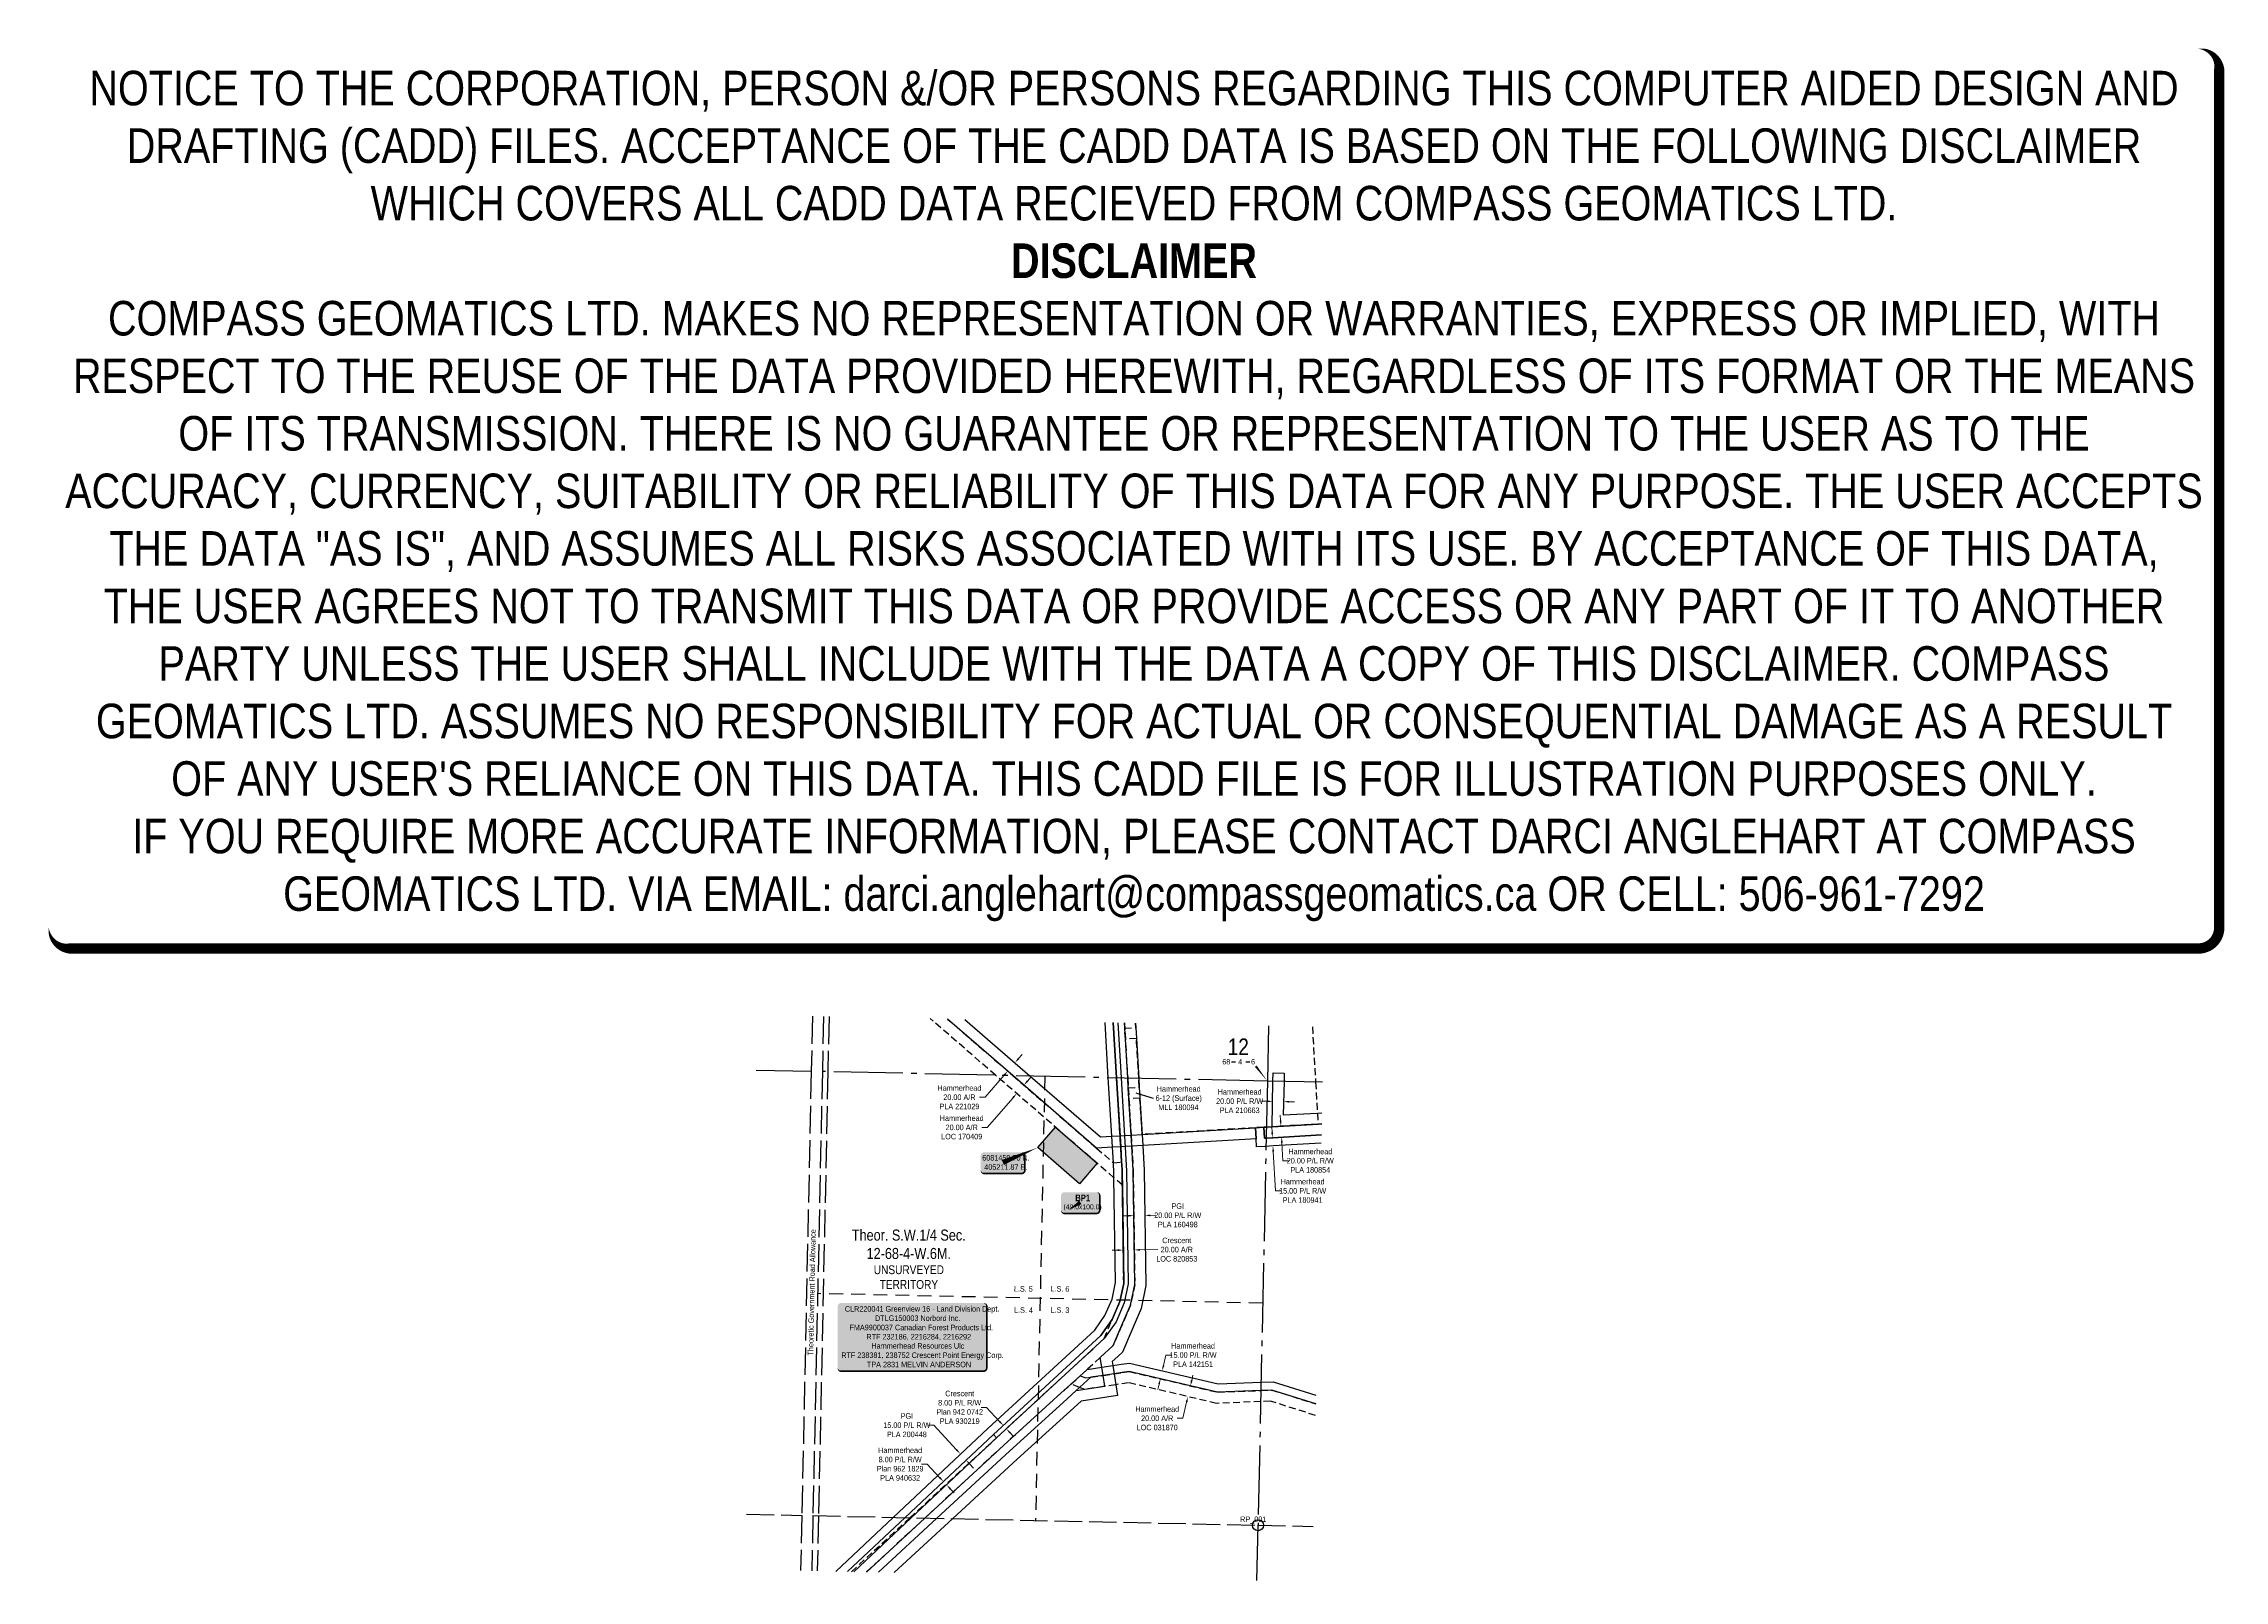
# Model space of a CAD drawing. Extents: x 403412 to 407360, y 6080676 to 6083459.
import ezdxf
from ezdxf.enums import TextEntityAlignment as Align

# ---------------------------------------------------------------- set-up
doc = ezdxf.new("R2010")
doc.units = 0
doc.header["$LTSCALE"] = 5
doc.header["$PDSIZE"] = 0.5
for name, pattern in [('foc-ACCESSROAD', [3.75, 2.5, -1.25]), ('foc-LSD', [8, 5, -3]), ('foc-QUARTERLINE', [33, 25, -3, 2, -3]), ('foc-UNSURVEYED', [12.5, 10, -2.5])]:
    doc.linetypes.add(name, pattern=pattern)
doc.layers.get('Defpoints').update_dxf_attribs({"color": 9})
for name, color, linetype in [('10', 1, 'Continuous'), ('35', 37, 'Continuous'), ('9', 3, 'Continuous'), ('C-AR', 13, 'foc-ACCESSROAD'), ('C-RW', 13, 'Continuous'), ('C-SYMBOL', 7, 'Continuous'), ('DETAIL-T', 7, 'Continuous'), ('F-AR', 190, 'foc-ACCESSROAD'), ('F-RW', 190, 'Continuous'), ('F-WS', 190, 'foc-ACCESSROAD'), ('L-QSEC', 8, 'foc-QUARTERLINE'), ('L-ROAD-T', 7, 'Continuous'), ('L-SECLBL', 7, 'Continuous'), ('L-SECTION-LSD', 7, 'foc-LSD'), ('L-UNS-T', 3, 'Continuous'), ('L-USEC', 7, 'foc-UNSURVEYED'), ('P-TEMP-BLOCKS', 250, 'Continuous'), ('P-TEMP-H', 41, 'Continuous'), ('P-TEMP_WORKSPACE', 46, 'Continuous')]:
    doc.layers.add(name, color=color, linetype=linetype)
for name, color, linetype, lineweight in [('C-AR-T', 13, 'Continuous', 9), ('C-RW-T', 13, 'Continuous', 9), ('F-AR-T', 190, 'Continuous', 9), ('F-RW-T', 190, 'Continuous', 9), ('F-WS-T', 190, 'Continuous', 9)]:
    doc.layers.add(name, color=color, linetype=linetype, lineweight=lineweight)
doc.layers.add('DISCLAIMER', color=7, linetype='Continuous', plot=False)
doc.styles.add('100L', font='ARIALN.TTF', dxfattribs={"height": 11})
doc.styles.add('175L', font='ARIALN.TTF', dxfattribs={"height": 20})
doc.styles.add('80', font='ARIALN.TTF', dxfattribs={"height": 10})
doc.styles.add('80CG', font='ARIALN.TTF', dxfattribs={"height": 10})
doc.styles.add('80L', font='ARIALN.TTF', dxfattribs={"height": 10})
doc.styles.add('BOLD', font='ARIALNB.TTF')
doc.styles.add('SIMPLEX', font='ARIALN.TTF')
doc.dimstyles.new('Compass 5 000', dxfattribs={"dimscale": 5, "dimtxt": 9, "dimasz": 2, "dimexe": 0.2, "dimexo": 0.0625, "dimgap": 0.5, "dimtad": 0, "dimtih": 1, "dimtoh": 1, "dimzin": 0, "dimdsep": 46, "dimtxsty": '80CG', "dimcen": 0.1, "dimse1": 1, "dimse2": 1, "dimclrd": 256, "dimclrt": 256, "dimaunit": 1, "dimadec": 4, "dimazin": 0, "dimtfac": 0.06, "dimtofl": 0, "dimtmove": 0, "dimatfit": 1, "dimfxl": 0.2, "dimtolj": 1, "dimtzin": 0, "dimlwd": -1, "dimarcsym": 0})

# ---------------------------------------------------------------- blocks, each defined once
blk = doc.blocks.new('L-SECLBL')
at = {"layer": '9', "color": 7}
for p, q in [((-5.082139060913505, -27.83004804289613), (-12.28857354467345, -27.83004804289613)), ((20.70431141927111, -27.83004804289613), (13.49787693551116, -27.83004804289613))]:
    blk.add_line(p, q, dxfattribs=at)
at = {"layer": '10', "color": 2, "style": 'SIMPLEX'}
blk.add_attdef('SEC', text='', height=30, dxfattribs=at).set_placement((0, 0), align=Align.MIDDLE)
at = {"layer": '10', "color": 5, "style": '80L'}
blk.add_attdef('TWP', text='', height=9.5, dxfattribs=at).set_placement((-14.43410290347765, -27.36845155570791), align=Align.MIDDLE_RIGHT)
blk.add_attdef('RGE', text='', height=9.5, dxfattribs=at).set_placement((3.622123863462547, -27.36845155570791), align=Align.MIDDLE_CENTER)
blk.add_attdef('MER', text='', height=9.5, dxfattribs=at).set_placement((23.16775162027989, -27.36845155570791), align=Align.MIDDLE_LEFT)
blk = doc.blocks.new('*U419')
h = blk.add_hatch(color=255)
edge = h.paths.add_edge_path()
edge.add_line((-129, -62.5), (129, -62.5))
edge.add_arc((129, -56.5), 6, 270, 360)
edge.add_line((135, -56.5), (135, 55))
edge.add_arc((129, 55), 6, 0, 90)
edge.add_line((129, 61), (-129, 61))
edge.add_arc((-129, 55), 6, 90, 180)
edge.add_line((-135, 55), (-135, -56.5))
edge.add_arc((-129, -56.5), 6, 180, 270)
at = {"color": 44, "flags": 128}
blk.add_lwpolyline([(-129, -62.5, 3, 3, 0), (129, -62.5, 3, 3, 0.414213562373095), (135, -56.5, 3, 3, 0), (135, 55, 3, 0, 0.414213562373095), (129, 61, 0, 0, 0), (-129, 61, 0, 0, 0.414213562373095), (-135, 55, 0, 0, 0), (-135, -56.5, 0, 3, 0.414213562373095)], format="xyseb", close=True, dxfattribs=at)
at = {"color": 44, "style": '80'}
blk.add_attdef('ENTER_TEXT_001', (-35.98567530695772, -4.996589358799454), '', height=10, dxfattribs=at)
blk = doc.blocks.new('*D420')
at = {"layer": 'Defpoints', "color": 0, "transparency": 16777216}
for p in [(405491.2335192653, 6081027.488871176), (405483.6843855345, 6081008.717402964), (405486.6611489438, 6081008.018353018)]:
    blk.add_point(p, dxfattribs=at)
at = {"layer": 'F-AR-T', "transparency": 16777216}
for p, q in [((405490.5429191621, 6081037.923087136), (405492.8290824682, 6081047.658253151)), ((405481.3982222284, 6080998.982236949), (405474.471607034, 6080969.486641134)), ((405474.471607034, 6080969.486641134), (405464.4716070341, 6080969.486641135))]:
    blk.add_line(p, q, dxfattribs=at)
for points in [[(405488.9203914929, 6081038.304114353), (405492.1654468311, 6081037.542059918), (405488.256755856, 6081028.187921122)], [(405479.7756945592, 6080999.363264166), (405483.0207498975, 6080998.601209731), (405483.6843855345, 6081008.717402964)]]:
    blk.add_solid(points, dxfattribs=at)
at = {"layer": 'F-AR-T', "transparency": 16777216, "insert": (405428.1346356836, 6080969.486641133), "char_height": 10, "attachment_point": 5, "style": '80CG'}
blk.add_mtext('\\A1;Hammerhead\\P20.00 A/R\\PLOC 031870', dxfattribs=at)
blk = doc.blocks.new('*D421')
at = {"layer": 'Defpoints', "color": 0, "transparency": 16777216}
for p in [(405173.6935072229, 6081557.620781346), (405187.13691231, 6081545.966592046), (405200.2322718916, 6081561.07242387)]:
    blk.add_point(p, dxfattribs=at)
at = {"layer": 'F-AR-T', "transparency": 16777216}
for p, q in [((405193.3392115091, 6081580.282603128), (405199.8895562137, 6081587.838593086)), ((405167.1431625183, 6081550.064791388), (405120.5067995531, 6081496.268555289)), ((405120.5067995531, 6081496.268555289), (405110.5067995531, 6081496.268555289))]:
    blk.add_line(p, q, dxfattribs=at)
for points in [[(405192.0798798497, 6081581.374327246), (405194.598543169, 6081579.190879012), (405186.7888668044, 6081572.72661317)], [(405165.8838308589, 6081551.156515505), (405168.4024941782, 6081548.973067271), (405173.6935072229, 6081557.620781346)]]:
    blk.add_solid(points, dxfattribs=at)
at = {"layer": 'F-AR-T', "transparency": 16777216, "insert": (405074.1698282026, 6081496.26855529), "char_height": 10, "attachment_point": 5, "style": '80CG'}
blk.add_mtext('\\A1;Hammerhead\\P20.00 A/R\\PLOC 170409', dxfattribs=at)
blk = doc.blocks.new('*D422')
at = {"layer": 'C-AR-T', "transparency": 16777216}
for p, q in [((405356.684809745, 6081273.924725789), (405346.6858510927, 6081273.780414075)), ((405396.6788042444, 6081274.501946087), (405429.2710348879, 6081274.972339138))]:
    blk.add_line(p, q, dxfattribs=at)
for points in [[(405356.6607577926, 6081275.591218897), (405356.7088616973, 6081272.258232679), (405366.6837683973, 6081274.069037503)], [(405396.654752292, 6081276.168439195), (405396.7028561967, 6081272.835452978), (405386.6798455922, 6081274.357634373)]]:
    blk.add_solid(points, dxfattribs=at)
at = {"layer": 'Defpoints', "color": 0, "transparency": 16777216}
for p in [(405366.6320633803, 6081277.651534804), (405386.6281405753, 6081277.940131675), (405386.6798455922, 6081274.357634373)]:
    blk.add_point(p, dxfattribs=at)
at = {"layer": 'C-AR-T', "transparency": 16777216, "insert": (405463.5718534418, 6081274.972339138), "char_height": 10, "attachment_point": 5, "style": '80CG'}
blk.add_mtext('\\A1;Crescent\\P20.00 A/R\\PLOC 820853', dxfattribs=at)
blk = doc.blocks.new('*D423')
at = {"layer": 'Defpoints', "color": 0, "transparency": 16777216}
for p in [(405437.245721785, 6081055.573426976), (405445.0424643293, 6081038.336231222), (405448.4713287441, 6081052.937232055)]:
    blk.add_point(p, dxfattribs=at)
at = {"layer": 'F-RW-T', "transparency": 16777216}
for p, q in [((405439.5319040437, 6081065.30858854), (405443.9218646233, 6081084.002188031)), ((405443.9218646233, 6081084.002188031), (405453.9218646234, 6081084.00218803)), ((405431.5306751117, 6081031.237264579), (405429.2444928532, 6081021.502103016))]:
    blk.add_line(p, q, dxfattribs=at)
for points in [[(405437.9093771165, 6081065.689618916), (405441.1544309711, 6081064.927558163), (405437.245721785, 6081055.573426976)], [(405429.9081481844, 6081031.618294955), (405433.1532020391, 6081030.856234202), (405433.8168573704, 6081040.972426143)]]:
    blk.add_solid(points, dxfattribs=at)
at = {"layer": 'F-RW-T', "transparency": 16777216, "insert": (405493.0078127827, 6081084.002188031), "char_height": 10, "attachment_point": 5, "style": '80CG'}
blk.add_mtext('\\A1;Hammerhead\\P15.00 P/L R/W\\PPLA 142151', dxfattribs=at)
blk = doc.blocks.new('*D424')
at = {"layer": 'Defpoints', "color": 0, "transparency": 16777216}
for p in [(405385.8844918346, 6081329.465491724), (405405.7791740518, 6081336.767472866), (405405.8804055576, 6081329.754114724)]:
    blk.add_point(p, dxfattribs=at)
at = {"layer": 'F-RW-T', "transparency": 16777216}
for p, q in [((405375.784301882, 6081336.334523912), (405365.7853434353, 6081336.190197955)), ((405415.7781324984, 6081336.911798823), (405425.7770909451, 6081337.056124779))]:
    blk.add_line(p, q, dxfattribs=at)
for points in [[(405375.7602475559, 6081338.001016987), (405375.808356208, 6081334.668030837), (405385.7832603286, 6081336.478849867)], [(405415.7540781724, 6081338.578291898), (405415.8021868245, 6081335.245305748), (405405.7791740518, 6081336.767472866)]]:
    blk.add_solid(points, dxfattribs=at)
at = {"layer": 'F-RW-T', "transparency": 16777216, "insert": (405465.3166543831, 6081337.056124779), "char_height": 10, "attachment_point": 5, "style": '80CG'}
blk.add_mtext('\\A1;PGI\\P20.00 P/L R/W\\PPLA 160498', dxfattribs=at)
blk = doc.blocks.new('*D425')
at = {"layer": 'Defpoints', "color": 0, "transparency": 16777216}
for p in [(405637.6326003633, 6081462.583797421), (405652.1706178671, 6081478.45184491), (405653.0416790377, 6081463.480315736)]:
    blk.add_point(p, dxfattribs=at)
at = {"layer": 'F-RW-T', "transparency": 16777216}
for p, q in [((405636.1807096726, 6081487.538444197), (405635.5998801526, 6081497.5215618)), ((405638.2134298834, 6081452.600679819), (405642.3574920797, 6081381.373824386)), ((405642.3574920797, 6081381.373824386), (405652.3574920798, 6081381.373824387))]:
    blk.add_line(p, q, dxfattribs=at)
for points in [[(405637.8445626064, 6081487.635249117), (405634.5168567389, 6081487.441639277), (405636.7615391928, 6081477.555326596)], [(405639.8772828172, 6081452.697484739), (405636.5495769497, 6081452.503874899), (405637.6326003633, 6081462.583797421)]]:
    blk.add_solid(points, dxfattribs=at)
at = {"layer": 'F-RW-T', "transparency": 16777216, "insert": (405691.4434402372, 6081381.373824387), "char_height": 10, "attachment_point": 5, "style": '80CG'}
blk.add_mtext('\\A1;Hammerhead\\P15.00 P/L R/W\\PPLA 180941', dxfattribs=at)
blk = doc.blocks.new('*D426')
at = {"layer": 'Defpoints', "color": 0, "transparency": 16777216}
for p in [(405653.2789479224, 6081478.516397011), (405666.1072321255, 6081499.293985002), (405667.2699140917, 6081479.331268267)]:
    blk.add_point(p, dxfattribs=at)
at = {"layer": 'F-RW-T', "transparency": 16777216}
for p, q in [((405651.534824585, 6081508.462195731), (405650.9533832137, 6081518.445277717)), ((405653.8603892936, 6081468.533315025), (405655.7583051579, 6081435.946969071)), ((405655.7583051579, 6081435.946969071), (405665.7583051579, 6081435.946969072))]:
    blk.add_line(p, q, dxfattribs=at)
for points in [[(405653.1986715825, 6081508.559102627), (405649.8709775874, 6081508.365288836), (405652.1162659562, 6081498.479113746)], [(405655.5242362911, 6081468.630221921), (405652.196542296, 6081468.43640813), (405653.2789479224, 6081478.516397011)]]:
    blk.add_solid(points, dxfattribs=at)
at = {"layer": 'F-RW-T', "transparency": 16777216, "insert": (405705.2978685957, 6081435.946969071), "char_height": 10, "attachment_point": 5, "style": '80CG'}
blk.add_mtext('\\A1;Hammerhead\\P20.00 P/L R/W\\PPLA 180854', dxfattribs=at)
blk = doc.blocks.new('*D427')
at = {"layer": 'Defpoints', "color": 0, "transparency": 16777216}
for p in [(405140.0409273123, 6080968.245838385), (405150.2028251928, 6080957.21439329), (405071.6365469536, 6080905.233393343)]:
    blk.add_point(p, dxfattribs=at)
at = {"layer": 'F-RW-T', "transparency": 16777216}
for p, q in [((405023.9527257564, 6080956.997489149), (405013.952725756, 6080956.997489149)), ((405064.8613001616, 6080912.588393744), (405023.9527257564, 6080956.997489149)), ((405088.5736916261, 6080886.846947846), (405095.3489384181, 6080879.491947444))]:
    blk.add_line(p, q, dxfattribs=at)
for points in [[(405066.0871335617, 6080913.717601543), (405063.635466761, 6080911.459185945), (405071.6365469536, 6080905.233393343)], [(405089.7995250262, 6080887.976155644), (405087.3478582255, 6080885.717740047), (405081.7984448341, 6080894.201948248)]]:
    blk.add_solid(points, dxfattribs=at)
at = {"layer": 'F-RW-T', "transparency": 16777216, "insert": (404974.8667775975, 6080956.997489147), "char_height": 10, "attachment_point": 5, "style": '80CG'}
blk.add_mtext('\\A1;PGI\\P15.00 P/L R/W\\PPLA 200448', dxfattribs=at)
blk = doc.blocks.new('*D428')
at = {"layer": 'Defpoints', "color": 0, "transparency": 16777216}
for p in [(405157.4414095031, 6081598.166946391), (405174.3106554481, 6081583.543342453), (405187.4078435004, 6081598.65177177)]:
    blk.add_point(p, dxfattribs=at)
at = {"layer": 'F-RW-T', "transparency": 16777216}
for p, q in [((405177.0888213874, 6081620.831470449), (405183.6390452194, 6081628.387565192)), ((405150.8911856711, 6081590.610851649), (405116.3882464762, 6081550.809543462)), ((405116.3882464762, 6081550.809543462), (405106.3882464757, 6081550.809543462))]:
    blk.add_line(p, q, dxfattribs=at)
for points in [[(405175.8294722638, 6081621.923174421), (405178.3481705105, 6081619.739766477), (405170.5385975554, 6081613.275375707)], [(405149.6318365475, 6081591.702555621), (405152.1505347942, 6081589.519147677), (405157.4414095031, 6081598.166946391)]]:
    blk.add_solid(points, dxfattribs=at)
at = {"layer": 'F-RW-T', "transparency": 16777216, "insert": (405070.0512751248, 6081550.809543462), "char_height": 10, "attachment_point": 5, "style": '80CG'}
blk.add_mtext('\\A1;Hammerhead\\P20.00 A/R\\PPLA 221029', dxfattribs=at)
blk = doc.blocks.new('*D429')
at = {"layer": 'C-RW-T', "transparency": 16777216}
for p, q in [((405119.2131021069, 6080989.309737865), (405109.2131021074, 6080989.309737865)), ((405142.657104732, 6080963.859652009), (405119.2131021069, 6080989.309737865)), ((405161.6255984688, 6080943.268040504), (405168.4008460296, 6080935.91304081))]:
    blk.add_line(p, q, dxfattribs=at)
for points in [[(405143.8829380143, 6080964.988859935), (405141.4312714492, 6080962.730444081), (405149.4323522928, 6080956.504652315)], [(405162.8514317512, 6080944.39724843), (405160.399765186, 6080942.138832577), (405154.850350908, 6080950.623040197)]]:
    blk.add_solid(points, dxfattribs=at)
at = {"layer": 'Defpoints', "color": 0, "transparency": 16777216}
for p in [(405190.5028430941, 6080994.337793609), (405195.9208417092, 6080988.456181492), (405149.4323522928, 6080956.504652315)]:
    blk.add_point(p, dxfattribs=at)
at = {"layer": 'C-RW-T', "transparency": 16777216, "insert": (405070.5091457618, 6080989.309737865), "char_height": 10, "attachment_point": 5, "style": '80CG'}
blk.add_mtext('\\A1;Crescent\\P8.00 P/L R/W\\PPlan 942 0742\\PPLA 930219', dxfattribs=at)
blk = doc.blocks.new('*D430')
at = {"layer": 'Defpoints', "color": 0, "transparency": 16777216}
for p in [(405068.4397063609, 6080880.718375099), (405073.9161590524, 6080874.890896318), (405041.1033962308, 6080855.028704691)]:
    blk.add_point(p, dxfattribs=at)
at = {"layer": 'F-RW-T', "transparency": 16777216}
for p, q in [((405011.4913608753, 6080886.538792957), (405001.4913608758, 6080886.538792957)), ((405034.2552105961, 6080862.315840857), (405011.4913608753, 6080886.538792957)), ((405053.428034557, 6080841.914089743), (405060.2762201917, 6080834.626953576))]:
    blk.add_line(p, q, dxfattribs=at)
for points in [[(405035.4697332908, 6080863.45720513), (405033.0406879014, 6080861.174476584), (405041.1033962308, 6080855.028704691)], [(405054.6425572517, 6080843.055454016), (405052.2135118623, 6080840.77272547), (405046.5798489223, 6080849.20122591)]]:
    blk.add_solid(points, dxfattribs=at)
at = {"layer": 'F-RW-T', "transparency": 16777216, "insert": (404962.7430661954, 6080886.538792956), "char_height": 10, "attachment_point": 5, "style": '80CG'}
blk.add_mtext('\\A1;Hammerhead\\P8.00 P/L R/W\\PPlan 962 1829\\PPLA 940632', dxfattribs=at)
blk = doc.blocks.new('*D431')
at = {"layer": 'Defpoints', "color": 0, "transparency": 16777216}
for p in [(405637.1768632625, 6081552.82361631), (405656.9600249594, 6081542.925892259), (405657.1637975916, 6081552.39343165)]:
    blk.add_point(p, dxfattribs=at)
at = {"layer": 'F-RW-T', "transparency": 16777216}
for p, q in [((405626.9754060868, 6081543.571260021), (405616.9777215432, 6081543.786443124)), ((405666.957709503, 6081542.710709156), (405676.9553940465, 6081542.495526055))]:
    blk.add_line(p, q, dxfattribs=at)
for points in [[(405627.0112699371, 6081545.237540779), (405626.9395422364, 6081541.904979263), (405636.9730906303, 6081543.356076919)], [(405666.9935733533, 6081544.376989914), (405666.9218456526, 6081541.044428399), (405656.9600249594, 6081542.925892259)]]:
    blk.add_solid(points, dxfattribs=at)
at = {"layer": 'F-RW-T', "transparency": 16777216, "insert": (405577.4381581052, 6081543.786443124), "char_height": 10, "attachment_point": 5, "style": '80CG'}
blk.add_mtext('\\A1;Hammerhead\\P20.00 P/L R/W\\PPLA 210663', dxfattribs=at)
blk = doc.blocks.new('*U439')
h = blk.add_hatch(color=191)
edge = h.paths.add_edge_path()
edge.add_line((-28.99999999999999, -20), (28.99999999999999, -20))
edge.add_arc((28.99999999999999, -14), 6, 270, 360)
edge.add_line((34.99999999999999, -14), (34.99999999999999, 12.5))
edge.add_arc((28.99999999999999, 12.5), 6, 0, 90)
edge.add_line((28.99999999999999, 18.5), (-28.99999999999999, 18.5))
edge.add_arc((-28.99999999999999, 12.5), 6, 90, 180)
edge.add_line((-34.99999999999999, 12.5), (-34.99999999999999, -14))
edge.add_arc((-28.99999999999999, -14), 6, 180, 270)
at = {"color": 250, "flags": 128}
blk.add_lwpolyline([(-28.99999999999999, -20, 3, 3, 0), (28.99999999999999, -20, 3, 3, 0.414213562373095), (34.99999999999999, -14, 3, 3, 0), (34.99999999999999, 12.5, 3, 0, 0.414213562373095), (28.99999999999999, 18.5, 0, 0, 0), (-28.99999999999999, 18.5, 0, 0, 0.414213562373095), (-34.99999999999999, 12.5, 0, 0, 0), (-34.99999999999999, -14, 0, 3, 0.414213562373095)], format="xyseb", close=True, dxfattribs=at)
at = {"flags": 128}
blk.add_lwpolyline([(-21.806652812979, -13.72066276322519, 0, 7.5, 0), (-3.398394867633905e-15, 0, 0, 0, 0)], format="xyseb", dxfattribs=at)
at = {"color": 250}
for tag, p, height, style in [('TEMP_AREA_W1_001', (-9.212824010914055, 2.244292974654144), 12, 'BOLD'), ('ENTER_TEXT_001', (-30.65893587994544, -12.47010782646594), 9, '80')]:
    blk.add_attdef(tag, p, '', height=height, dxfattribs=dict(at, style=style))
blk = doc.blocks.new('*U442')
h = blk.add_hatch(color=254)
edge = h.paths.add_edge_path()
edge.add_line((-33.99999999999998, -20), (33.99999999999998, -20))
edge.add_arc((33.99999999999999, -13.99999999999999), 6.000000000000007, 269.9999999999999, 359.9999999999999)
edge.add_line((39.99999999999999, -14), (39.99999999999999, 12.5))
edge.add_arc((33.99999999999999, 12.49999999999999), 6.000000000000007, 6.785183320455494e-14, 90.00000000000007)
edge.add_line((33.99999999999998, 18.5), (-33.99999999999998, 18.5))
edge.add_arc((-33.99999999999999, 12.49999999999999), 6.000000000000007, 89.99999999999993, 179.9999999999999)
edge.add_line((-39.99999999999999, 12.5), (-39.99999999999999, -14))
edge.add_arc((-33.99999999999999, -13.99999999999999), 6.000000000000007, 180, 270.0000000000001)
at = {"color": 1, "flags": 128}
blk.add_lwpolyline([(-33.99999999999998, -20, 3, 3, 0), (33.99999999999998, -20, 3, 3, 0.4142135623730951), (39.99999999999999, -14, 3, 3, 0), (39.99999999999999, 12.5, 3, 0, 0.4142135623730951), (33.99999999999998, 18.5, 0, 0, 0), (-33.99999999999998, 18.5, 0, 0, 0.4142135623730951), (-39.99999999999999, 12.5, 0, 0, 0), (-39.99999999999999, -14, 0, 3, 0.4142135623730951)], format="xyseb", close=True, dxfattribs=at)
blk.add_lwpolyline([(63.2503587129351, 26.92610074709517, 0, 10, 0), (0, 0, 5, 5, 0)], format="xyseb", dxfattribs=at)
at = {"color": 1, "style": '80'}
blk.add_attdef('ENTER_TEXT_001', (-35.98567530695772, -4.996589358799454), '', height=10, dxfattribs=at)
blk = doc.blocks.new('Disclaimer_Legal')
at = {"layer": 'DISCLAIMER', "color": 254, "flags": 128}
blk.add_lwpolyline([(-3612.859355113964, -1104.601793492536, 37.5, 37.5, 0), (4096.10254652852, -1104.601793492536, 37.5, 37.5, 0.414213562373095), (4171.10254652852, -1029.601793492536, 37.5, 37.5, 0), (4171.10254652852, 2078.694150954953, 37.5, 0, 0.414213562373095), (4096.10254652852, 2153.694150954953, 0, 0, 0), (-3612.859355113964, 2153.694150954953, 0, 0, 0.414213562373095), (-3687.859355113964, 2078.694150954953, 0, 0, 0), (-3687.859355113964, -1029.601793492536, 0, 37.5, 0.414213562373095)], format="xyseb", close=True, dxfattribs=at)
at = {"layer": 'DISCLAIMER', "color": 254, "insert": (241.6215957072782, 533.9211787312088), "char_height": 125, "width": 7717.567617301413, "attachment_point": 5, "style": '80'}
blk.add_mtext('NOTICE TO THE CORPORATION, PERSON &/OR PERSONS REGARDING THIS COMPUTER AIDED DESIGN AND DRAFTING (CADD) FILES. ACCEPTANCE OF THE CADD DATA IS BASED ON THE FOLLOWING DISCLAIMER WHICH COVERS ALL CADD DATA RECIEVED FROM COMPASS GEOMATICS LTD.\\P{\\fArial Narrow|b1|i0|c0|p34;DISCLAIMER}\\PCOMPASS GEOMATICS LTD. MAKES NO REPRESENTATION OR WARRANTIES, EXPRESS OR IMPLIED, WITH RESPECT TO THE REUSE OF THE DATA PROVIDED HEREWITH, REGARDLESS OF ITS FORMAT OR THE MEANS OF ITS TRANSMISSION. THERE IS NO GUARANTEE OR REPRESENTATION TO THE USER AS TO THE ACCURACY, CURRENCY, SUITABILITY OR RELIABILITY OF THIS DATA FOR ANY PURPOSE. THE USER ACCEPTS THE DATA "AS IS", AND ASSUMES ALL RISKS ASSOCIATED WITH ITS USE. BY ACCEPTANCE OF THIS DATA, THE USER AGREES NOT TO TRANSMIT THIS DATA OR PROVIDE ACCESS OR ANY PART OF IT TO ANOTHER PARTY UNLESS THE USER SHALL INCLUDE WITH THE DATA A COPY OF THIS DISCLAIMER. COMPASS GEOMATICS LTD. ASSUMES NO RESPONSIBILITY FOR ACTUAL OR CONSEQUENTIAL DAMAGE AS A RESULT OF ANY USER\'S RELIANCE ON THIS DATA. THIS CADD FILE IS FOR ILLUSTRATION PURPOSES ONLY.\\PIF YOU REQUIRE MORE ACCURATE INFORMATION, PLEASE CONTACT DARCI ANGLEHART AT COMPASS GEOMATICS LTD. VIA EMAIL: darci.anglehart@compassgeomatics.ca OR CELL: 506-961-7292', dxfattribs=at)

msp = doc.modelspace()

# ---------------------------------------------------------------- hatches: boundary and pattern name
at = {"layer": 'P-TEMP-H'}
h = msp.add_hatch(color=256, dxfattribs=at)
h.dxf.hatch_style = 1
h.paths.add_polyline_path([(405243.9552842017, 6081496.71031676), (405319.4848087055, 6081431.233202099), (405287.4010225208, 6081394.223735088), (405211.8714980178, 6081459.700849749)])

# ---------------------------------------------------------------- linework, layer by layer
at = {"layer": '35', "color": 3}
msp.add_circle((405610.68, 6080775.938999999), 9.995980000000008, dxfattribs=at)
at = {"layer": 'C-AR'}
for points in [[(404874.6577330991, 6080691.761132506), (404980.3919281084, 6080789.460476202), (405137.2511041533, 6080934.411002893), (405332.3017820741, 6081114.087087428), (405346.6884368979, 6081148.242337739), (405360.6511371592, 6081180.723461916), (405367.5547489331, 6081213.713520159), (405364.983304786, 6081391.807593068), (405364.7260600943, 6081409.669141328), (405364.6146240142, 6081417.455584483), (405363.8913604573, 6081429.646190755), (405363.6773572539, 6081433.249432644), (405362.0137836699, 6081461.263684913), (405360.8284490327, 6081481.226597459), (405354.6124936996, 6081585.918365149), (405348.6676801743, 6081686.046806419)], [(405368.7329736826, 6081685.614988006), (405374.6712560627, 6081585.487287737), (405375.7480673355, 6081567.726206144), (405376.9332136252, 6081547.769706869), (405380.7974700138, 6081482.411972624), (405381.9808559406, 6081462.448308241), (405384.6039255435, 6081418.192380615), (405387.5829215895, 6081211.786001609), (405379.8151138478, 6081174.665889338), (405364.2276000297, 6081138.407256461), (405348.4126098265, 6081101.205952237), (405325.1010778239, 6081079.849296745), (405301.369572017, 6081058.108684637), (405281.3301369627, 6081039.892732844), (405254.5131071127, 6081015.515692557), (405150.6431161013, 6080921.097618981), (405007.5181385308, 6080788.876395522), (404901.7553565445, 6080691.179288538)]]:
    msp.add_lwpolyline(points, dxfattribs=at)
at = {"layer": 'F-AR'}
for points in [[(405048.6289816242, 6081692.503838053), (405166.9131263192, 6081589.956792276), (405318.356261802, 6081458.67281789), (405348.7030604167, 6081432.370478584), (405363.6773572539, 6081433.249432644), (405363.8913604573, 6081429.646190755), (405364.6146240142, 6081417.455584483), (405364.7260600943, 6081409.669141328), (405364.983304786, 6081391.807593068), (405349.7948611873, 6081404.957188914), (405135.6153578496, 6081590.631016335), (405017.3323310343, 6081693.177362715)], [(405714.8336577759, 6080974.723695983), (405633.2017095326, 6081000.487106647), (405615.3775752992, 6080999.779768609), (405535.2721591292, 6080996.602758502), (405376.2807503297, 6081033.93959737), (405352.9638110082, 6081030.411700096), (405333.1970243431, 6081027.421108303), (405296.8030616671, 6081021.914613524), (405287.6993971374, 6081025.413440347), (405272.0275311491, 6081031.436437482), (405281.3301369627, 6081039.892732844), (405288.5722745595, 6081046.475716565), (405299.0231304131, 6081042.554888649), (405308.0509628098, 6081043.913055416), (405330.1371776286, 6081047.236092679), (405349.906435176, 6081050.210899688), (405364.7381285238, 6081052.442336831), (405377.071313698, 6081054.298359487), (405537.1971089556, 6081016.694928342), (405615.7981931649, 6081019.812350363), (405635.8948053966, 6081020.609128449), (405715.2709092288, 6080995.558225081)]]:
    msp.add_lwpolyline(points, dxfattribs=at)
at = {"layer": 'F-RW'}
for points in [[(404923.3577209252, 6080690.715439544), (405029.1190896526, 6080788.411401856), (405160.7762658668, 6080910.039661154), (405264.6014881624, 6081004.41746762), (405281.2637248406, 6081019.563263105), (405333.1970243431, 6081027.421108303), (405330.1371776286, 6081047.236092679), (405327.846379575, 6081062.071094363), (405325.1010778239, 6081079.849296745), (405348.4126098265, 6081101.205952237), (405364.2276000297, 6081138.407256461), (405379.8151138478, 6081174.665889338), (405387.5829215895, 6081211.786001609), (405384.6039255435, 6081418.192380615), (405381.9808559406, 6081462.448308241), (405380.7974700138, 6081482.411972624), (405376.9180148842, 6081547.955424496), (405375.7315274305, 6081567.881119152), (405374.6712560627, 6081585.487287737), (405370.4825105984, 6081656.097268919), (405369.2975789934, 6081676.054571554), (405368.7321725945, 6081685.615005245)], [(405388.7939131228, 6081685.183263293), (405389.2645952164, 6081677.240700452), (405390.4372286446, 6081657.287368639), (405394.7301369723, 6081585.056397502), (405395.6714125833, 6081569.11881681), (405396.8637945154, 6081549.109717285), (405400.7537247502, 6081483.597704809), (405401.9392034379, 6081463.633303617), (405404.5932324759, 6081418.929966003), (405407.6109911148, 6081209.85847483), (405398.9786248232, 6081168.608610095), (405382.6161144592, 6081130.546289731), (405365.1195718851, 6081089.390375966), (405356.5574767173, 6081081.545992145), (405346.4918916788, 6081072.325082158), (405347.6167217349, 6081065.040060364), (405349.906435176, 6081050.210899688), (405352.9638110082, 6081030.411700096), (405356.0157269869, 6081010.647856563), (405290.2379234247, 6081000.695068794), (405174.2873769068, 6080895.295416784), (405057.9146984851, 6080787.792358743), (404952.1535215013, 6080690.09713208)], [(405079.929413392, 6081691.830232018), (405198.2146501845, 6081589.28280717), (405325.2987644558, 6081479.1181283), (405345.8561919451, 6081480.338304927), (405360.8284490327, 6081481.226597459), (405368.8109412433, 6081481.700604392), (405380.7974700138, 6081482.411972624), (405400.7537079015, 6081483.596904312), (405606.0523600488, 6081495.77797087), (405607.234079789, 6081475.828046012), (405401.9393529673, 6081463.640408046), (405381.9809633703, 6081462.453411425), (405369.9953427356, 6081461.752029946), (405362.0138426642, 6081461.266486662), (405347.020187982, 6081460.385045589), (405318.3473107865, 6081458.680914882), (405166.9123184566, 6081589.956809326), (405048.6284638451, 6081692.503849196)], [(405725.915998728, 6081502.784502519), (405719.4271320543, 6081502.408864512), (405635.9874156231, 6081497.536508645), (405637.7580695392, 6081579.838856784), (405638.0808212759, 6081594.83714956), (405658.0683378376, 6081594.406729185), (405657.7452194879, 6081579.407043273), (405656.439787306, 6081518.754979445), (405718.2445794237, 6081522.33934225), (405726.3362462154, 6081522.808812195)], [(405725.4949591467, 6081482.722450477), (405637.1674705512, 6081477.578021516), (405627.1263705499, 6081476.993100407), (405625.3911129833, 6081476.895293752), (405622.2786031209, 6081476.711385338), (405621.0194984179, 6081496.668735377), (405625.8105226526, 6081496.891275665), (405635.9874450351, 6081497.537909516), (405719.4272684901, 6081502.415368574), (405725.9161498182, 6081502.791701791)], [(405725.1792099053, 6081467.6773621), (405638.0525455101, 6081462.608230324), (405625.0756218886, 6081461.853804932), (405623.0940051277, 6081461.738848218), (405608.1254857627, 6081460.867522915), (405607.2369041302, 6081475.825083598), (405606.0526736195, 6081495.773659707), (405621.0198991257, 6081496.665823872), (405622.2238540085, 6081476.710432752), (405625.3911129833, 6081476.895293752), (405627.1264020639, 6081476.994601347), (405637.1674999625, 6081477.579422387), (405725.4949722556, 6081482.723075106)], [(404901.7553565445, 6080691.179288538), (405007.5181385308, 6080788.876395522), (405150.6431161013, 6080921.097618981), (405254.5131071127, 6081015.515692557), (405281.3301369627, 6081039.892732844), (405301.369572017, 6081058.108684637), (405327.846379575, 6081062.071094363), (405347.6167217349, 6081065.040060364), (405363.3150075681, 6081067.398298402), (405377.692085402, 6081069.558861733), (405538.6402970557, 6081031.762165331), (405616.1136240916, 6081034.835211071), (405637.9139004967, 6081035.699634977), (405715.5988103816, 6081011.182338054)], [(405715.2709092288, 6080995.558225081), (405635.8948053966, 6081020.609128449), (405615.7981931649, 6081019.812350363), (405537.1971089556, 6081016.694928342), (405377.071313698, 6081054.298359487), (405364.7381285238, 6081052.442336831), (405349.906435176, 6081050.210899688), (405330.1371776286, 6081047.236092679), (405308.0509628098, 6081043.913055416), (405281.2637248406, 6081019.563263105), (405264.6014881624, 6081004.41746762), (405160.7762658668, 6080910.039661154), (405029.1190896526, 6080788.411401856), (404923.3577209252, 6080690.715439544)], [(404867.5279004272, 6080691.914225271), (404971.53494698, 6080789.651193559), (405131.8043565801, 6080940.266169658), (405137.2511041533, 6080934.411002893), (404982.951901994, 6080789.405667499), (404878.9441742399, 6080691.66909344)]]:
    msp.add_lwpolyline(points, dxfattribs=at)
at = {"layer": 'F-WS'}
msp.add_lwpolyline([(405708.98566207, 6081678.29252466), (405714.9297419105, 6081578.171893029), (405719.426969505, 6081502.420380172), (405635.9872349488, 6081497.527903275), (405625.8105226526, 6081496.891275665), (405621.019869709, 6081496.664422999), (405606.0530911306, 6081495.771548701), (405400.7537247502, 6081483.597704809), (405396.8637945154, 6081549.109717285), (405376.9180148842, 6081547.955424496), (405375.7315274305, 6081567.881119152), (405395.6714125833, 6081569.11881681), (405394.7301369723, 6081585.056397502), (405390.4372286446, 6081657.287368639), (405370.4825105984, 6081656.097268919), (405369.2975789934, 6081676.054571554), (405389.2645952164, 6081677.240700452), (405388.7939131228, 6081685.183263293)], dxfattribs=at)
at = {"layer": 'L-QSEC'}
for p, q in [((405629.6536882745, 6081679.999801314), (405627.55633001, 6081580.064846276)), ((404701.8091715918, 6081600.024316011), (404801.7453838905, 6081597.833301125)), ((405627.5563300099, 6081580.064846277), (404821.8496694037, 6081597.41133251)), ((405627.5563300099, 6081580.064846277), (405610.6799660097, 6080775.939625494)), ((405727.4927158908, 6081577.913262796), (405627.5563300101, 6081580.064846277)), ((405608.5834363341, 6080676.002176986), (405610.6799660097, 6080775.939625494))]:
    msp.add_line(p, q, dxfattribs=at)
at = {"layer": 'L-SECLBL', "flags": 128}
msp.add_lwpolyline([(405627.5563300099, 6081580.064846277, 0, 3.998392000000003, 0), (405606.5737545885, 6081607.035097722, 3.998392000000003, 3.998392000000003, 0)], format="xyseb", dxfattribs=at)
at = {"layer": 'L-SECTION-LSD'}
msp.add_line((405619.1181084257, 6081178.00034978), (404813.3401450697, 6081195.323524244), dxfattribs=at)
at = {"layer": 'L-USEC'}
for p, q in [((404803.8609961401, 6081697.771407316), (404801.7453838905, 6081597.833301125)), ((404823.9650554799, 6081697.338754633), (404821.8495927307, 6081597.407710602)), ((404834.0218821098, 6081697.122325058), (404831.9064941464, 6081597.194813797)), ((404801.7453838905, 6081597.833301125), (404784.7266701089, 6080793.673506479)), ((404821.8495952302, 6081597.407828695), (404804.8308814484, 6080793.248034057)), ((404831.9064978965, 6081597.194990962), (404814.8877841146, 6080793.035196324)), ((404684.7901554771, 6080795.864554584), (404784.7266701089, 6080793.673506479)), ((404784.7266701089, 6080793.673506479), (404782.6118792661, 6080693.737553977)), ((404804.8308822509, 6080793.248071961), (404802.7159592949, 6080693.305876355)), ((404804.830750706, 6080793.241855716), (405610.6799660097, 6080775.939625494)), ((404814.8877853182, 6080793.035253191), (404812.7727962743, 6080693.089934537)), ((405610.6799660097, 6080775.939625494), (405710.6167641751, 6080773.793563493))]:
    msp.add_line(p, q, dxfattribs=at)
at = {"layer": 'P-TEMP_WORKSPACE'}
msp.add_lwpolyline([(405243.9552842017, 6081496.71031676), (405319.4848087055, 6081431.233202099), (405287.4010225208, 6081394.223735088), (405211.8714980178, 6081459.700849749)], close=True, dxfattribs=at)

# ---------------------------------------------------------------- block references
at = {"xscale": 0.5, "yscale": 0.5, "zscale": 0.5}
msp.add_blockref('Disclaimer_Legal', (405265.2934226354, 6082372.547581113), dxfattribs=at)
at = {"layer": 'DETAIL-T'}
ref = msp.add_blockref('*U442', (405148.6465659491, 6081432.785573295), dxfattribs=dict(at, xscale=0.999598, yscale=0.999598, zscale=0.999598))
ref.add_attrib('ENTER_TEXT_001', '6081459.70 N.', (405111.3661971564, 6081436.202798381), dxfattribs={"layer": '0', "color": 1, "height": 9.995980000000001, "style": '80'})
ref.add_attrib('ENTER_TEXT_002', '405211.87 E.', (405115.0038883775, 6081419.501920474), dxfattribs={"layer": '0', "color": 1, "height": 9.995980000000001, "style": '80'})
at = {"layer": 'L-SECLBL', "xscale": 0.999598, "yscale": 0.999598, "zscale": 0.999598}
msp.add_blockref('L-SECLBL', (405574.8858306461, 6081642.509332499), dxfattribs=at).add_auto_attribs({'SEC': '12', 'TWP': '68', 'RGE': '4', 'MER': '6'})
at = {"layer": 'L-SECLBL'}
ref = msp.add_blockref('*U419', (404984.6146820564, 6081117.284596302), dxfattribs=dict(at, xscale=0.999598, yscale=0.999598, zscale=0.999598))
ref.add_attrib('ENTER_TEXT_001', 'CLR220041 Greenview 16 - Land Division Dept.', (404862.6207692528, 6081162.638116744), dxfattribs={"layer": '0', "color": 44, "height": 9.995980000000005, "style": '80'})
ref.add_attrib('ENTER_TEXT_002', 'DTLG150003 Norbord Inc.', (404917.2031839186, 6081145.800868032), dxfattribs={"layer": '0', "color": 44, "height": 9.995980000000005, "style": '80'})
ref.add_attrib('ENTER_TEXT_003', 'FMA9900037 Canadian Forest Products Ltd.', (404870.9939366744, 6081128.963619319), dxfattribs={"layer": '0', "color": 44, "height": 9.995980000000005, "style": '80'})
ref.add_attrib('ENTER_TEXT_004', 'RTF 232186, 2216284, 2216292', (404901.7046419404, 6081112.262741411), dxfattribs={"layer": '0', "color": 44, "height": 9.995980000000005, "style": '80'})
ref.add_attrib('ENTER_TEXT_005', 'Hammerhead Resources Ulc', (404910.7289799554, 6081095.602774745), dxfattribs={"layer": '0', "color": 44, "height": 9.995980000000005, "style": '80'})
ref.add_attrib('ENTER_TEXT_006', 'RTF 238381, 238752 Crescent Point Energy Corp.', (404856.0817891574, 6081078.765526032), dxfattribs={"layer": '0', "color": 44, "height": 9.995980000000005, "style": '80'})
ref.add_attrib('ENTER_TEXT_007', 'TPA 2831 MELVIN ANDERSON', (404902.5467316607, 6081061.928277319), dxfattribs={"layer": '0', "color": 44, "height": 9.995980000000005, "style": '80'})
at = {"layer": 'P-TEMP-BLOCKS', "xscale": 0.999598, "yscale": 0.999598, "zscale": 0.999598}
msp.add_blockref('*U439', (405289.0725568723, 6081360.425055337), dxfattribs=at).add_auto_attribs({'TEMP_AREA_W1_001': 'BP1', 'ENTER_TEXT_001': '(49.0x100.0)'})

# ---------------------------------------------------------------- texts
at = {"layer": '35', "color": 3, "style": '80'}
msp.add_attdef('RP_001', (405578.3321153998, 6080781.691056298), 'RP', height=9.995980000000008, dxfattribs=at)
at = {"layer": 'C-SYMBOL', "color": 3, "insert": (404978.3245114332, 6081311.271468448), "char_height": 19.99196000000001, "width": 207.4646796977924, "attachment_point": 2, "style": '175L'}
msp.add_mtext('Theor. S.W.1/4 Sec. 12-68-4-W.6M.', dxfattribs=at)
at = {"layer": 'F-WS-T', "insert": (405424.9008813045, 6081570.926848438), "char_height": 9.995980000000005, "attachment_point": 1, "style": '80L'}
msp.add_mtext_dynamic_manual_height_columns('\\pi2.47397;Hammerhead\\P\\pi0.25454;6-12 (Surface)\\P\\pi5.1707;MLL 180094', width=72.59467969085952, gutter_width=49.97990000000002, heights=[0], dxfattribs=at)
at = {"layer": 'L-ROAD-T', "style": '80L'}
msp.add_text('Theoretic Government Road Allowance', height=9.995980000000007, rotation=88.7876104496474, dxfattribs=at).set_placement((404802.6364896823, 6081197.573745904), align=Align.MIDDLE_CENTER)
at = {"layer": 'L-UNS-T', "color": 3, "insert": (404978.4873794595, 6081225.109574992), "char_height": 15.99356800000001, "attachment_point": 5, "style": '80L'}
msp.add_mtext_dynamic_manual_height_columns('UNSURVEYED TERRITORY', width=126.3629333771351, gutter_width=47.48090500000003, heights=[0], dxfattribs=at)

# ---------------------------------------------------------------- dimensions: what is measured, and where the dimension line sits
at = {"layer": 'C-AR-T'}
dim = msp.add_linear_dim(base=(405386.6798455922, 6081274.357634373), p1=(405366.6320633803, 6081277.651534804), p2=(405386.6281405753, 6081277.940131675), angle=0.8268739198528463, text='Crescent\\P20.00 A/R\\PLOC 820853', dimstyle='Compass 5 000', dxfattribs=at)
dim.commit()
dim.dimension.update_dxf_attribs({"geometry": '*D422', "text_midpoint": (405463.5718534418, 6081274.972339138), "dimtype": 161})
at = {"layer": 'C-RW-T'}
dim = msp.add_linear_dim(base=(405149.4323522928, 6080956.504652315), p1=(405195.9208417086, 6080988.456181493), p2=(405190.5028430937, 6080994.33779361), angle=132.6505202419046, text='Crescent\\P8.00 P/L R/W\\PPlan 942 0742\\PPLA 930219', dimstyle='Compass 5 000', dxfattribs=at)
dim.commit()
dim.dimension.update_dxf_attribs({"geometry": '*D429', "text_midpoint": (405070.5091457618, 6080989.309737865), "dimtype": 161})
at = {"layer": 'F-AR-T'}
for base, p1, p2, angle, text, picture, middle in [((405173.6935072229, 6081557.620781346), (405200.2322718911, 6081561.072423871), (405187.1369123102, 6081545.966592047), 229.07773626022075, 'Hammerhead\\P20.00 A/R\\PLOC 170409', '*D421', (405074.1698282026, 6081496.26855529)), ((405483.6843855345, 6081008.717402964), (405491.2335192654, 6081027.488871175), (405486.6611489439, 6081008.018353017), 256.78437696993785, 'Hammerhead\\P20.00 A/R\\PLOC 031870', '*D420', (405428.1346356836, 6080969.486641133))]:
    dim = msp.add_linear_dim(base=base, p1=p1, p2=p2, angle=angle, text=text, dimstyle='Compass 5 000', dxfattribs=at)
    dim.commit()
    dim.dimension.update_dxf_attribs({"geometry": picture, "text_midpoint": middle, "dimtype": 161})
at = {"layer": 'F-RW-T'}
for base, p1, p2, angle, text, picture, middle in [((405157.4414095031, 6081598.166946391), (405187.4078435006, 6081598.651771771), (405174.3106554488, 6081583.543342454), 229.07865281036047, 'Hammerhead\\P20.00 A/R\\PPLA 221029', '*D428', (405070.0512751248, 6081550.809543462)), ((405656.9600249594, 6081542.925892259), (405637.1768632625, 6081552.823616309), (405657.1637975916, 6081552.393431649), 358.7669964755555, 'Hammerhead\\P20.00 P/L R/W\\PPLA 210663', '*D431', (405577.4381581052, 6081543.786443124)), ((405653.2789479224, 6081478.516397011), (405666.1072321255, 6081499.293985002), (405667.2699140917, 6081479.331268267), 273.3332936296545, 'Hammerhead\\P20.00 P/L R/W\\PPLA 180854', '*D426', (405705.2978685957, 6081435.946969071)), ((405637.6326003633, 6081462.583797421), (405652.1706178671, 6081478.45184491), (405653.0416790377, 6081463.480315737), 273.32978204647884, 'Hammerhead\\P15.00 P/L R/W\\PPLA 180941', '*D425', (405691.4434402372, 6081381.373824387)), ((405405.7791740518, 6081336.767472866), (405385.8844918345, 6081329.465491725), (405405.8804055576, 6081329.754114724), 0.8269555277996459, 'PGI\\P20.00 P/L R/W\\PPLA 160498', '*D424', (405465.3166543831, 6081337.056124779)), ((405437.245721785, 6081055.573426976), (405445.042464329, 6081038.336231221), (405448.4713287438, 6081052.937232053), 76.78426542526873, 'Hammerhead\\P15.00 P/L R/W\\PPLA 142151', '*D423', (405493.0078127827, 6081084.002188031)), ((405071.6365469536, 6080905.233393343), (405150.2028251922, 6080957.21439329), (405140.0409273122, 6080968.245838384), 132.6505142538552, 'PGI\\P15.00 P/L R/W\\PPLA 200448', '*D427', (404974.8667775975, 6080956.997489147)), ((405041.1033962308, 6080855.028704691), (405073.916159053, 6080874.890896318), (405068.439706361, 6080880.718375099), 133.22133986547607, 'Hammerhead\\P8.00 P/L R/W\\PPlan 962 1829\\PPLA 940632', '*D430', (404962.7430661954, 6080886.538792956))]:
    dim = msp.add_linear_dim(base=base, p1=p1, p2=p2, angle=angle, text=text, dimstyle='Compass 5 000', dxfattribs=at)
    dim.commit()
    dim.dimension.update_dxf_attribs({"geometry": picture, "text_midpoint": middle, "dimtype": 161})

# ---------------------------------------------------------------- leaders
at = {"layer": 'F-WS-T', "path_type": 1}
msp.add_leader([(405389.185899116, 6081558.588525081), (405420.7194788427, 6081549.200651311)], dimstyle='Compass 5 000', override={"dimgap": 0.5, "dimtad": 0}, dxfattribs=at)

# ---------------------------------------------------------------- next in the draw order: texts
at = {"layer": 'L-SECTION-LSD', "char_height": 9.995980000000007, "attachment_point": 1, "rotation": 358.7684052480215, "style": '100L', "bg_fill": 3, "box_fill_scale": 1.5, "bg_fill_color": 256, "bg_fill_transparency": 0}
for s, width, insert in [('\\pi1.98521;L.S. 4', 30.5276178466293, (405167.0376630956, 6081171.05719432)), ('L.S. 3', 30.36370338832517, (405234.9697439573, 6081171.05719432))]:
    msp.add_mtext_dynamic_manual_height_columns(s, width=width, gutter_width=54.97789000000006, heights=[0], dxfattribs=dict(at, insert=insert))

# ---------------------------------------------------------------- next in the draw order: texts
for s, width, insert in [('\\pi1.75787;L.S. 5', 30.38892099729503, (405167.0376630956, 6081209.326515401)), ('L.S. 6', 30.4708782264471, (405234.9697439573, 6081209.326515401))]:
    msp.add_mtext_dynamic_manual_height_columns(s, width=width, gutter_width=54.97789000000006, heights=[0], dxfattribs=dict(at, insert=insert))

# ---------------------------------------------------------------- next in the draw order: linework, layer by layer
at = {"layer": 'C-RW'}
msp.add_lwpolyline([(405356.6890055847, 6081685.874182181), (405362.6337780409, 6081585.745749957), (405372.6079312557, 6081417.749682409), (405375.5641133839, 6081212.943162729), (405368.3135540289, 6081178.3013306), (405353.703111673, 6081144.309398723), (405332.3017820741, 6081114.087087428), (405137.2511041533, 6080934.411002893), (405131.8043565801, 6080940.266169658), (405326.2633525797, 6081119.39708649), (405346.6884368979, 6081148.242337739), (405360.6511371592, 6081180.723461916), (405367.5547489331, 6081213.713520159), (405364.7269256914, 6081409.669123102), (405364.6146240142, 6081417.455584483), (405363.8909565111, 6081429.646199265), (405354.6124936996, 6081585.918365149), (405348.6676801743, 6081686.046806419)], dxfattribs=at)
at = {"layer": 'F-RW'}
for points in [[(404846.1144407903, 6080692.374018076), (404950.1236343655, 6080790.111753762), (405121.5873814839, 6080951.246882533), (405314.9370883842, 6081129.355911693), (405333.5339644476, 6081155.619122812), (405346.2781440181, 6081185.266020524), (405352.5338630893, 6081215.158687258), (405349.7948611873, 6081404.957188914), (405349.7398869354, 6081408.778218432), (405349.6227114451, 6081416.902243358), (405348.9190190962, 6081428.75648302), (405348.7030604167, 6081432.370478584), (405347.0200826184, 6081460.380042472), (405345.8561919451, 6081480.338304927), (405339.5683622596, 6081586.241608118), (405333.6235321559, 6081686.370566455)], [(405348.6676801743, 6081686.046806419), (405354.6124936996, 6081585.918365149), (405360.8284490327, 6081481.226597459), (405362.0137836699, 6081461.263684913), (405363.6769533113, 6081433.249441153), (405363.8913604573, 6081429.646190755), (405364.6146240142, 6081417.455584483), (405364.7265217447, 6081409.669131609), (405364.9836510263, 6081391.807585781), (405367.5547489331, 6081213.713520159), (405360.6511371592, 6081180.723461916), (405346.6884368979, 6081148.242337739), (405326.2633525797, 6081119.39708649), (405131.8043565801, 6080940.266169658), (404971.5353509808, 6080789.651185015), (404867.5280416037, 6080691.91422224)]]:
    msp.add_lwpolyline(points, dxfattribs=at)
at = {"layer": 'L-SECTION-LSD'}
msp.add_line((405224.7029567269, 6081588.738090322), (405207.7533532411, 6080784.591580292), dxfattribs=at)

doc.saveas('drawing.dxf')
